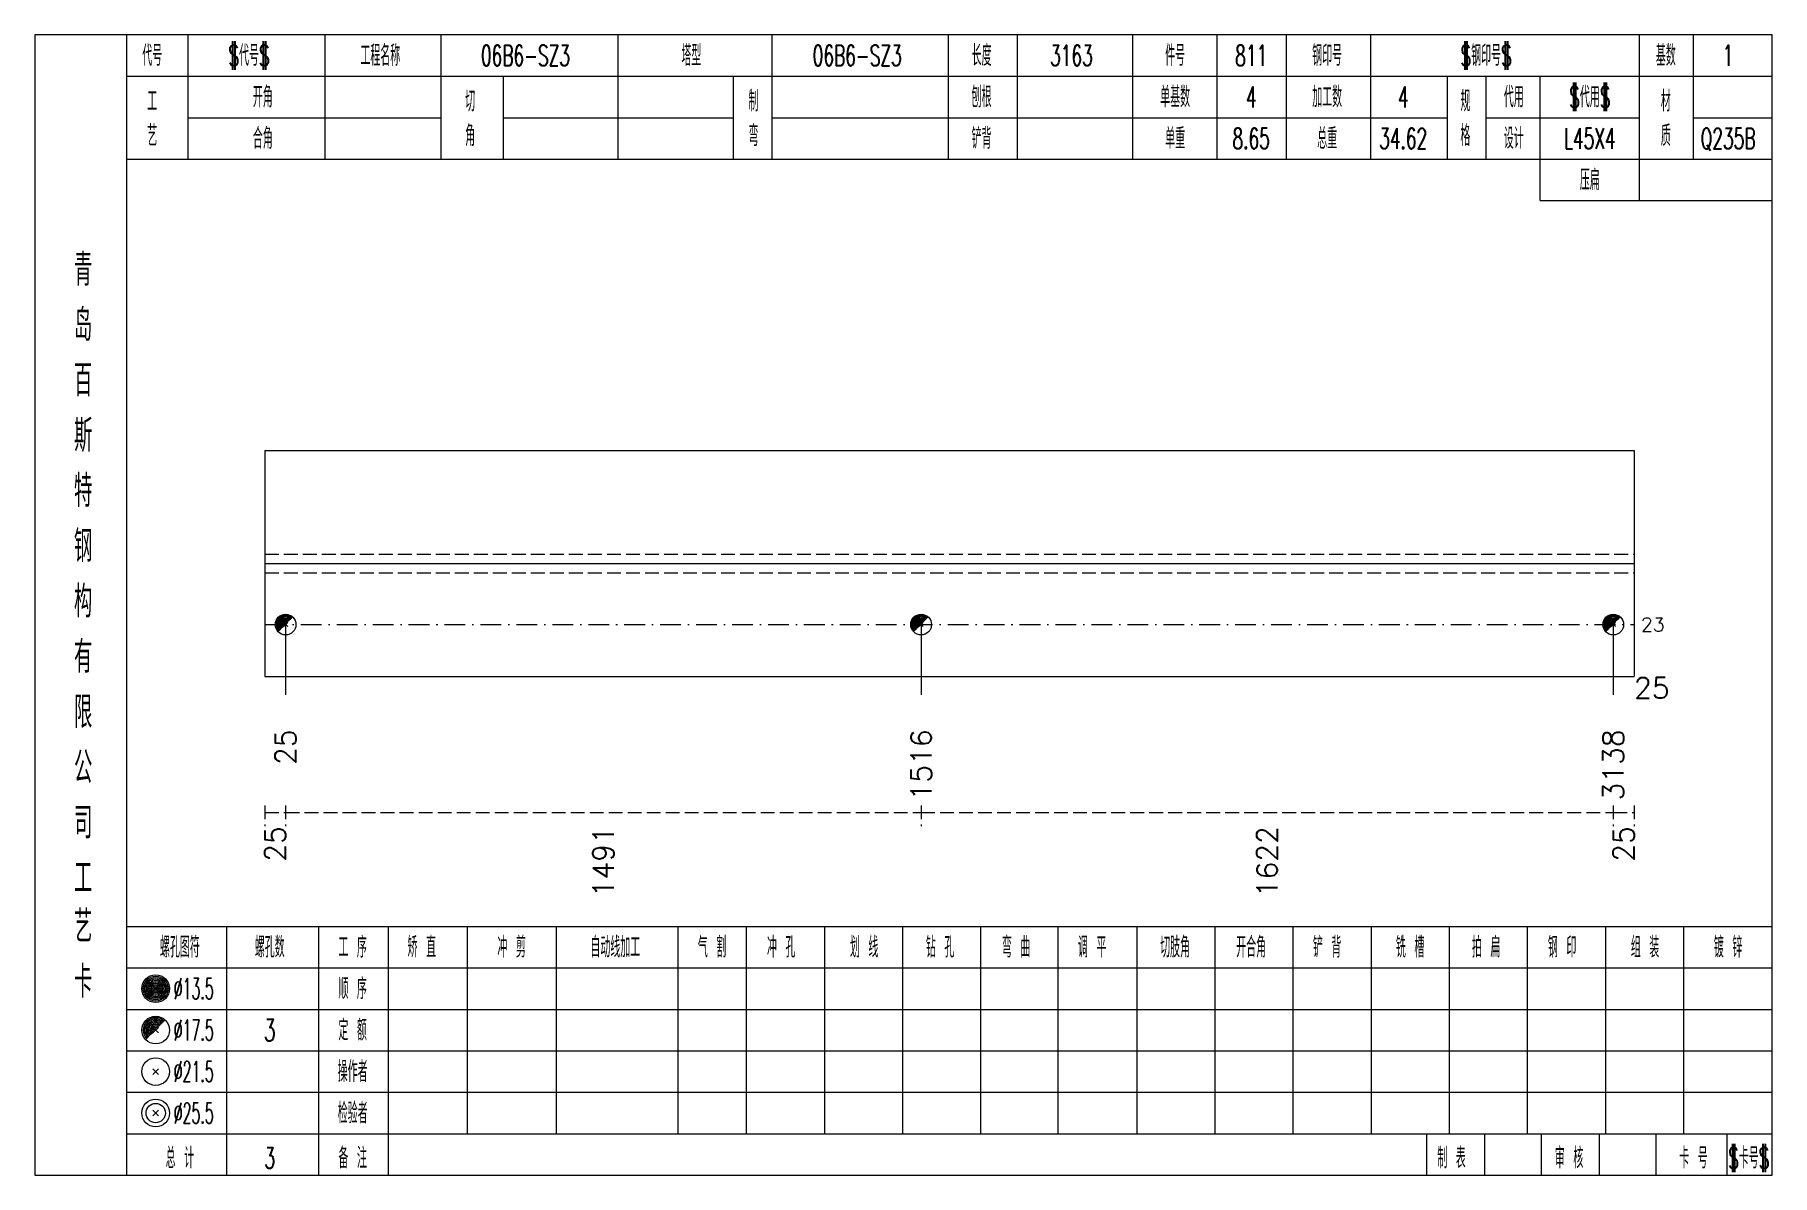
# Model space of a CAD drawing. Extents: x -533 to 8774, y 0 to 7979.
# Drawn here: x 4919.6 to 5171, y 2285.4 to 2450.4 of the extents above; entities that cross this region are included whole.
import ezdxf
from ezdxf.enums import TextEntityAlignment as Align

# ---------------------------------------------------------------- set-up
doc = ezdxf.new("R2010")
doc.units = 0
doc.header["$MEASUREMENT"] = 0
doc.linetypes.add('一点画线', pattern=[5.2, 3, -1, 0.2, -1])
doc.linetypes.add('虚线', pattern=[2.75, 2, -0.75])
doc.layers.get('0').update_dxf_attribs({"linetype": 'CONTINUOUS', "lineweight": 25})
for name, color, linetype, lineweight in [('1', 7, 'CONTINUOUS', 25), ('4', 7, 'CONTINUOUS', 25), ('5', 7, 'CONTINUOUS', 25)]:
    doc.layers.add(name, color=color, linetype=linetype, lineweight=lineweight)
doc.styles.get("Standard").update_dxf_attribs({"font": 'simplex.shx', "width": 0.7, "height": 3, "bigfont": 'gbhzfs.shx'})

msp = doc.modelspace()

# ---------------------------------------------------------------- texts
at = {"color": 7, "linetype": 'Continuous', "lineweight": 13}
msp.add_text('23', height=2, dxfattribs=at).set_placement((5152, 2365.03), align=Align.MIDDLE_LEFT)
at = {"color": 8, "linetype": 'Continuous', "lineweight": 9}
for s, p in [('25', (4954.4, 2335.86)), ('1491', (5001.87, 2335.86)), ('1622', (5097.92, 2335.86)), ('25', (5149.5, 2335.86))]:
    msp.add_text(s, height=3, rotation=90, dxfattribs=at).set_placement(p, align=Align.MIDDLE_RIGHT)
at = {"layer": '1', "color": 7, "linetype": 'Continuous', "lineweight": 13}
msp.add_text('25', height=3, dxfattribs=at).set_placement((5151, 2355.86), align=Align.MIDDLE_LEFT)
for s, p in [('25', (4955.9, 2349.86)), ('1516', (5047.85, 2349.86)), ('3138', (5148, 2349.86))]:
    msp.add_text(s, height=3, rotation=90, dxfattribs=at).set_placement(p, align=Align.MIDDLE_RIGHT)
at = {"layer": '4', "color": 1, "linetype": 'Continuous', "lineweight": 13}
for s, height, width, p in [('代号', 3, 0.6, (4936.6, 2447.36)), ('$代号$', 3, 0.6, (4950.6, 2447.36)), ('工程名称', 3, 0.6, (4969.6, 2447.36)), ('06B6-SZ3', 3, 0.6, (4990.6, 2447.36)), ('塔型', 3, 0.6, (5014.6, 2447.36)), ('06B6-SZ3', 3, 0.6, (5038.6, 2447.36)), ('长度', 3, 0.6, (5056.6, 2447.36)), ('3163', 3, 0.6, (5069.6, 2447.36)), ('件号', 3, 0.6, (5084.6, 2447.36)), ('811', 3, 0.6, (5095.6, 2447.36)), ('钢印号', 3, 0.6, (5106.6, 2447.36)), ('$钢印号$', 3, 0.6, (5129.6, 2447.36)), ('基数', 3, 0.6, (5155.6, 2447.36)), ('1', 3, 0.6, (5164.6, 2447.36)), ('工', 3, 0.6, (4936.6, 2440.76)), ('开角', 3, 0.6, (4952.6, 2441.36)), ('切', 3, 0.6, (4982.6, 2440.76)), ('制', 3, 0.6, (5023.6, 2440.76)), ('刨根', 3, 0.6, (5056.6, 2441.36)), ('单基数', 3, 0.6, (5084.6, 2441.36)), ('4', 3, 0.6, (5095.6, 2441.36)), ('加工数', 3, 0.6, (5106.6, 2441.36)), ('4', 3, 0.6, (5117.6, 2441.36)), ('规', 3, 0.6, (5126.6, 2440.76)), ('代用', 3, 0.6, (5133.6, 2441.36)), ('$代用$', 3, 0.6, (5144.6, 2441.36)), ('材', 3, 0.6, (5155.6, 2440.76)), ('艺', 3, 0.6, (4936.6, 2435.76)), ('合角', 3, 0.6, (4952.6, 2435.36)), ('角', 3, 0.6, (4982.6, 2435.76)), ('弯', 3, 0.6, (5023.6, 2435.76)), ('铲背', 3, 0.6, (5056.6, 2435.36)), ('单重', 3, 0.6, (5084.6, 2435.36)), ('8.65', 3, 0.6, (5095.6, 2435.36)), ('总重', 3, 0.6, (5106.6, 2435.36)), ('34.62', 3, 0.6, (5117.6, 2435.36)), ('格', 3, 0.6, (5126.6, 2435.76)), ('设计', 3, 0.6, (5133.6, 2435.36)), ('L45X4', 3, 0.6, (5144.6, 2435.36)), ('质', 3, 0.6, (5155.6, 2435.76)), ('Q235B', 3, 0.6, (5164.6, 2435.36)), ('压扁', 3, 0.6, (5144.6, 2429.36)), ('青', 4.6, 0.8, (4926.6, 2416.36)), ('岛', 4.6, 0.8, (4926.6, 2408.36)), ('百', 4.6, 0.8, (4926.6, 2400.36)), ('斯', 4.6, 0.8, (4926.6, 2392.36)), ('特', 4.6, 0.8, (4926.6, 2384.36)), ('钢', 4.6, 0.8, (4926.6, 2376.36)), ('构', 4.6, 0.8, (4926.6, 2368.36)), ('有', 4.6, 0.8, (4926.6, 2360.36)), ('限', 4.6, 0.8, (4926.6, 2352.36)), ('公', 4.6, 0.8, (4926.6, 2344.36)), ('司', 4.6, 0.8, (4926.6, 2336.36)), ('工', 4.6, 0.8, (4926.6, 2328.36)), ('艺', 4.6, 0.8, (4926.6, 2321.36)), ('螺孔图符', 3, 0.6, (4940.6, 2318.36)), ('螺孔数', 3, 0.6, (4953.6, 2318.36)), ('工 序', 3, 0.6, (4965.6, 2318.36)), ('矫 直', 3, 0.6, (4975.6, 2318.36)), ('冲 剪', 3, 0.6, (4988.6, 2318.36)), ('自动线加工', 3, 0.6, (5003.6, 2318.36)), ('气 割', 3, 0.6, (5017.6, 2318.36)), ('冲 孔', 3, 0.6, (5027.6, 2318.36)), ('划 线', 3, 0.6, (5039.6, 2318.36)), ('钻 孔', 3, 0.6, (5050.6, 2318.36)), ('弯 曲', 3, 0.6, (5061.6, 2318.36)), ('调 平', 3, 0.6, (5072.6, 2318.36)), ('切肢角', 3, 0.6, (5084.6, 2318.36)), ('开合角', 3, 0.6, (5095.6, 2318.36)), ('铲 背', 3, 0.6, (5106.6, 2318.36)), ('铣 槽', 3, 0.6, (5118.6, 2318.36)), ('拍 扁', 3, 0.6, (5129.6, 2318.36)), ('钢 印', 3, 0.6, (5140.6, 2318.36)), ('组 装', 3, 0.6, (5152.6, 2318.36)), ('镀 锌', 3, 0.6, (5164.6, 2318.36)), ('卡', 4.6, 0.8, (4926.6, 2313.36)), ('%%C13.5', 3, 0.5, (4942.6, 2312.36)), ('顺 序', 3, 0.6, (4965.6, 2312.36)), ('%%C17.5', 3, 0.5, (4942.6, 2306.36)), ('3', 3.2, 0.6, (4953.6, 2306.36)), ('定 额', 3, 0.6, (4965.6, 2306.36)), ('%%C21.5', 3, 0.5, (4942.6, 2300.36)), ('操作者', 3, 0.6, (4965.6, 2300.36)), ('%%C25.5', 3, 0.5, (4942.6, 2294.36)), ('检验者', 3, 0.6, (4965.6, 2294.36)), ('总 计', 3, 0.6, (4940.6, 2287.86)), ('3', 3, 0.6, (4953.6, 2287.86)), ('备 注', 3, 0.6, (4965.6, 2287.86)), ('制 表', 3, 0.6, (5124.6, 2287.86)), ('审 核', 3, 0.6, (5141.6, 2287.86)), ('卡 号', 3, 0.6, (5159.6, 2287.86)), ('$卡号$', 3, 0.6, (5167.6, 2287.86))]:
    msp.add_text(s, height=height, dxfattribs=dict(at, width=width)).set_placement(p, align=Align.MIDDLE_CENTER)

# ---------------------------------------------------------------- blocks, each defined once
blk = doc.blocks.new('孔17.5')
at = {"layer": '5', "color": 7, "linetype": 'Continuous', "lineweight": 0}
for p, q in [((-0.2, -0.2), (0.2, 0.2)), ((-0.2, 0.2), (0.2, -0.2))]:
    blk.add_line(p, q, dxfattribs=at)
at = {"layer": '5', "color": 7, "linetype": 'Continuous', "lineweight": 13}
blk.add_circle((0, 0), 1, dxfattribs=at)
for radius in [0.9, 0.8, 0.7, 0.6, 0.5, 0.4, 0.3, 0.2, 0.1]:
    blk.add_arc((0, 0), radius, 45, 225, dxfattribs=at)

# ---------------------------------------------------------------- linework, layer by layer
at = {"color": 7, "linetype": 'Continuous', "lineweight": 18}
for p, q in [((4952.9, 2390.2), (4952.9, 2357.53)), ((4952.9, 2390.2), (5151, 2390.2)), ((5151, 2390.2), (5151, 2357.53)), ((4952.9, 2373.86), (5151, 2373.86))]:
    msp.add_line(p, q, dxfattribs=at)
at = {"color": 1, "linetype": '虚线', "lineweight": 18}
for p, q in [((4952.9, 2375.2), (5151, 2375.2)), ((4952.9, 2372.53), (5151, 2372.53))]:
    msp.add_line(p, q, dxfattribs=at)
at = {"color": 3, "linetype": '一点画线', "lineweight": 13}
msp.add_line((4952.9, 2365.03), (5151, 2365.03), dxfattribs=at)
at = {"color": 7, "linetype": 'Continuous', "lineweight": 13}
for p, q in [((4955.9, 2365.03), (4955.9, 2354.86)), ((5047.85, 2365.03), (5047.85, 2354.86)), ((5148, 2365.03), (5148, 2354.86))]:
    msp.add_line(p, q, dxfattribs=at)
at = {"color": 8, "linetype": '虚线', "lineweight": 9}
for p, q in [((4952.9, 2338.86), (4952.9, 2335.86)), ((4955.9, 2338.86), (4955.9, 2335.86)), ((4955.9, 2338.86), (4955.9, 2335.86)), ((5047.85, 2338.86), (5047.85, 2335.86)), ((5047.85, 2338.86), (5047.85, 2335.86)), ((5148, 2338.86), (5148, 2335.86)), ((5148, 2338.86), (5148, 2335.86)), ((5151, 2338.86), (5151, 2335.86)), ((4952.9, 2337.86), (4955.9, 2337.86)), ((4955.9, 2337.86), (5047.85, 2337.86)), ((5047.85, 2337.86), (5148, 2337.86)), ((5148, 2337.86), (5151, 2337.86))]:
    msp.add_line(p, q, dxfattribs=at)
at = {"layer": '1', "color": 7, "linetype": 'Continuous', "lineweight": 18}
msp.add_line((4952.9, 2357.53), (5151, 2357.53), dxfattribs=at)
at = {"layer": '4', "color": 1, "linetype": 'Continuous', "lineweight": 18}
for p, q in [((4932.9, 2285.36), (4932.9, 2450.36)), ((4941.8, 2432.36), (4941.8, 2450.36)), ((4961.6, 2432.36), (4961.6, 2450.36)), ((4978.4, 2432.36), (4978.4, 2450.36)), ((5004, 2432.36), (5004, 2450.36)), ((5026.3, 2432.36), (5026.3, 2450.36)), ((5051.8, 2432.36), (5051.8, 2450.36)), ((5061.8, 2432.36), (5061.8, 2450.36)), ((5078.5, 2432.36), (5078.5, 2450.36)), ((5090.7, 2432.36), (5090.7, 2450.36)), ((5100.7, 2432.36), (5100.7, 2450.36)), ((5112.9, 2432.36), (5112.9, 2450.36)), ((5151.8, 2426.36), (5151.8, 2450.36)), ((5159.6, 2432.36), (5159.6, 2450.36)), ((4932.9, 2444.36), (5171, 2444.36)), ((4987.4, 2432.36), (4987.4, 2444.36)), ((5020.7, 2432.36), (5020.7, 2444.36)), ((5124, 2432.36), (5124, 2444.36)), ((5129.6, 2432.36), (5129.6, 2444.36)), ((5137.4, 2426.36), (5137.4, 2444.36)), ((4941.8, 2438.36), (4978.4, 2438.36)), ((4987.4, 2438.36), (5020.7, 2438.36)), ((5026.3, 2438.36), (5124, 2438.36)), ((5129.6, 2438.36), (5151.8, 2438.36)), ((5159.6, 2438.36), (5171, 2438.36)), ((4932.9, 2432.36), (5171, 2432.36)), ((5137.4, 2426.36), (5171, 2426.36)), ((4932.9, 2321.36), (5171, 2321.36)), ((4947.4, 2285.36), (4947.4, 2321.36)), ((4960.7, 2285.36), (4960.7, 2321.36)), ((4970.8, 2285.36), (4970.8, 2321.36)), ((4982.2, 2291.36), (4982.2, 2321.36)), ((4995.1, 2291.36), (4995.1, 2321.36)), ((5012.7, 2291.36), (5012.7, 2321.36)), ((5022.6, 2291.36), (5022.6, 2321.36)), ((5033.9, 2291.36), (5033.9, 2321.36)), ((5045.2, 2291.36), (5045.2, 2321.36)), ((5056.5, 2291.36), (5056.5, 2321.36)), ((5067.7, 2291.36), (5067.7, 2321.36)), ((5079.1, 2291.36), (5079.1, 2321.36)), ((5090.4, 2291.36), (5090.4, 2321.36)), ((5101.7, 2291.36), (5101.7, 2321.36)), ((5113, 2291.36), (5113, 2321.36)), ((5124.3, 2291.36), (5124.3, 2321.36)), ((5135.6, 2291.36), (5135.6, 2321.36)), ((5146.9, 2291.36), (5146.9, 2321.36)), ((5158.2, 2291.36), (5158.2, 2321.36)), ((4932.9, 2315.36), (5171, 2315.36)), ((4932.9, 2309.36), (5171, 2309.36)), ((4932.9, 2303.36), (5171, 2303.36)), ((4932.9, 2297.36), (5171, 2297.36)), ((4932.9, 2291.36), (5171, 2291.36)), ((5121, 2285.36), (5121, 2291.36)), ((5129.4, 2285.36), (5129.4, 2291.36)), ((5137.6, 2285.36), (5137.6, 2291.36)), ((5146, 2285.36), (5146, 2291.36)), ((5154.2, 2285.36), (5154.2, 2291.36)), ((5164.5, 2285.36), (5164.5, 2291.36))]:
    msp.add_line(p, q, dxfattribs=at)
at = {"layer": '4', "color": 7, "linetype": 'Continuous', "lineweight": 13}
for p, q in [((4936.9, 2312.16), (4937.3, 2312.56)), ((4937.3, 2312.16), (4936.9, 2312.56)), ((4936.7, 2299.96), (4937.5, 2300.76)), ((4937.5, 2299.96), (4936.7, 2300.76)), ((4936.7, 2293.96), (4937.5, 2294.76)), ((4937.5, 2293.96), (4936.7, 2294.76))]:
    msp.add_line(p, q, dxfattribs=at)
at = {"layer": '4', "color": 7, "linetype": 'Continuous', "lineweight": 0}
for p, q in [((4936.7, 2305.96), (4937.5, 2306.76)), ((4936.7, 2306.76), (4937.5, 2305.96))]:
    msp.add_line(p, q, dxfattribs=at)
at = {"layer": '4', "color": 1, "linetype": 'Continuous', "lineweight": 18}
msp.add_lwpolyline([(4919.6, 2450.36), (4919.6, 2285.36), (5171, 2285.36), (5171, 2450.36)], close=True, dxfattribs=at)
at = {"layer": '4', "color": 7, "linetype": 'Continuous', "lineweight": 13}
for centre, radius in [((4937.1, 2312.36), 2), ((4937.1, 2312.36), 1.8), ((4937.1, 2312.36), 1.6), ((4937.1, 2312.36), 1.4), ((4937.1, 2312.36), 1.2), ((4937.1, 2312.36), 1), ((4937.1, 2312.36), 0.8), ((4937.1, 2312.36), 0.6), ((4937.1, 2312.36), 0.4), ((4937.1, 2312.36), 0.2), ((4937.1, 2306.36), 2), ((4937.1, 2300.36), 2), ((4937.1, 2294.36), 2), ((4937.1, 2294.36), 1.4)]:
    msp.add_circle(centre, radius, dxfattribs=at)
for radius in [1.8, 1.6, 1.4, 1.2, 1, 0.8, 0.6, 0.4, 0.2]:
    msp.add_arc((4937.1, 2306.36), radius, 45, 225, dxfattribs=at)

# ---------------------------------------------------------------- block references
at = {"layer": '1', "color": 7, "linetype": 'Continuous', "lineweight": 13, "xscale": 1.5, "yscale": 1.5, "zscale": 1.5}
for p in [(4955.9, 2365.03), (5047.85, 2365.03), (5148, 2365.03)]:
    msp.add_blockref('孔17.5', p, dxfattribs=at)

msp.set_redraw_order([(e.dxf.handle, doc.entitydb.next_handle()) for e in msp.query("TEXT MTEXT ATTDEF DIMENSION ARC_DIMENSION")])  # texts and dimensions are drawn at this point

doc.saveas('drawing.dxf')
